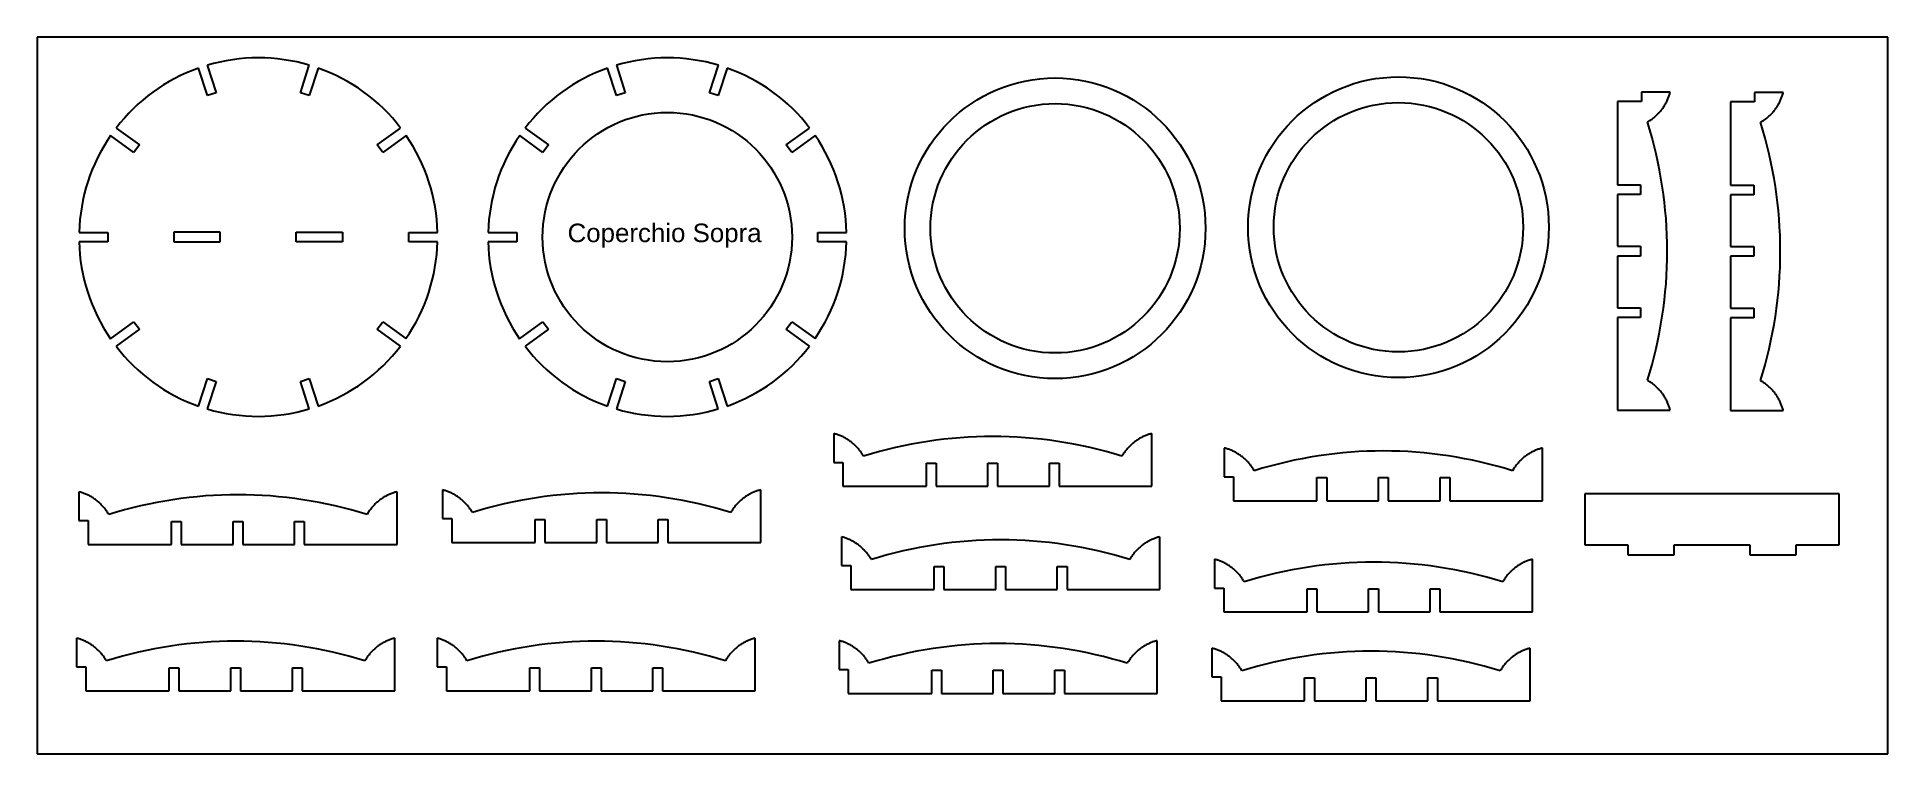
# Model space of a CAD drawing. Extents: x 114 to 914, y -287 to 23.
import ezdxf

# ---------------------------------------------------------------- set-up
doc = ezdxf.new("R2010")
doc.units = 0
doc.layers.add('DEFAULT', color=7, linetype='CONTINUOUS')
doc.layers.add('PREDEFINITO', color=7, linetype='CONTINUOUS')
doc.styles.add('EXPLODED0', font='Arial', dxfattribs={"height": 0.2})

msp = doc.modelspace()

# ---------------------------------------------------------------- texts
at = {"layer": 'DEFAULT', "style": 'EXPLODED0'}
msp.add_text('Coperchio Sopra', height=8, dxfattribs=at).set_placement((342.93, -65.42))

# ---------------------------------------------------------------- linework, layer by layer
at = {"layer": 'DEFAULT'}
for p, q in [((187.28, -2.04), (183.43, 9.82)), ((187.23, 11.04), (191.08, -0.8)), ((227.45, -0.8), (231.31, 11.07)), ((235.11, 9.83), (231.25, -2.04)), ((364.06, -2.04), (360.21, 9.82)), ((364.02, 11.04), (367.87, -0.8)), ((404.23, -0.8), (408.09, 11.07)), ((411.9, 9.83), (408.04, -2.04)), ((191.08, -0.8), (187.28, -2.04)), ((231.25, -2.04), (227.45, -0.8)), ((367.87, -0.8), (364.06, -2.04)), ((408.04, -2.04), (404.23, -0.8)), ((155.5, -26.65), (145.44, -19.34)), ((147.8, -16.1), (157.86, -23.41)), ((157.86, -23.41), (155.5, -26.65)), ((260.68, -23.41), (270.78, -16.08)), ((263.03, -26.65), (260.68, -23.41)), ((273.13, -19.31), (263.03, -26.65)), ((332.29, -26.65), (322.23, -19.34)), ((324.58, -16.1), (334.64, -23.41)), ((334.64, -23.41), (332.29, -26.65)), ((437.46, -23.41), (447.56, -16.08)), ((439.81, -26.65), (437.46, -23.41)), ((449.91, -19.31), (439.81, -26.65)), ((131.81, -61.24), (144.27, -61.24)), ((144.27, -61.24), (144.27, -65.24)), ((274.27, -61.24), (286.72, -61.24)), ((274.27, -65.24), (274.27, -61.24)), ((308.6, -61.24), (321.05, -61.24)), ((321.05, -61.24), (321.05, -65.24)), ((451.05, -65.24), (451.05, -61.24)), ((451.05, -61.24), (463.51, -61.24)), ((144.27, -65.24), (131.81, -65.24)), ((286.72, -65.24), (274.27, -65.24)), ((321.05, -65.24), (308.59, -65.24)), ((463.5, -65.24), (451.05, -65.24)), ((145.41, -107.16), (155.5, -99.82)), ((157.86, -103.06), (147.76, -110.4)), ((155.5, -99.82), (157.86, -103.06)), ((260.68, -103.06), (263.03, -99.82)), ((270.74, -110.37), (260.68, -103.06)), ((263.03, -99.82), (273.09, -107.13)), ((322.19, -107.16), (332.29, -99.82)), ((334.64, -103.06), (324.54, -110.4)), ((332.29, -99.82), (334.64, -103.06)), ((437.46, -103.06), (439.81, -99.82)), ((447.52, -110.37), (437.46, -103.06)), ((439.81, -99.82), (449.87, -107.13)), ((183.42, -136.31), (187.28, -124.44)), ((191.08, -125.67), (187.23, -137.54)), ((187.28, -124.44), (191.08, -125.67)), ((227.45, -125.67), (231.25, -124.44)), ((231.3, -137.52), (227.45, -125.67)), ((231.25, -124.44), (235.1, -136.28)), ((360.2, -136.31), (364.06, -124.44)), ((367.87, -125.67), (364.01, -137.54)), ((364.06, -124.44), (367.87, -125.67)), ((404.23, -125.67), (408.04, -124.44)), ((408.08, -137.52), (404.23, -125.67)), ((408.04, -124.44), (411.89, -136.28))]:
    msp.add_line(p, q, dxfattribs=at)
for centre, radius in [((553.65, -59.45), 65), ((702.03, -58.98), 65), ((553.65, -59.45), 53.9), ((702.03, -58.98), 53.9)]:
    msp.add_circle(centre, radius, dxfattribs=at)
at = {"layer": 'DEFAULT', "color": 19}
msp.add_circle((386.05, -63.24), 53.9, dxfattribs=at)
at = {"layer": 'DEFAULT'}
for centre, radius, start, end in [((209.41, -63.34), 77.64, 109.55273, 142.52308), ((209.31, -62.8), 77.07, 73.41992, 106.64733), ((209.73, -62.61), 76.76, 37.31471, 70.68889), ((386.19, -63.34), 77.64, 109.55273, 142.52308), ((386.1, -62.8), 77.07, 73.41992, 106.64733), ((386.51, -62.61), 76.76, 37.31471, 70.68889), ((209.3, -63.28), 77.51, 145.46719, 178.48909), ((209.71, -63.04), 77.03, 1.34404, 34.59093), ((386.08, -63.28), 77.51, 145.46719, 178.48909), ((386.5, -63.04), 77.03, 1.34404, 34.59093), ((208.82, -63.43), 77.03, 181.34404, 214.59093), ((209.23, -63.19), 77.51, 325.46719, 358.48909), ((385.6, -63.43), 77.03, 181.34404, 214.59093), ((386.02, -63.19), 77.51, 325.46719, 358.48909), ((208.81, -63.87), 76.76, 217.31471, 250.68889), ((209.2, -63.19), 77.54, 289.51401, 322.5239), ((385.59, -63.87), 76.76, 217.31471, 250.68889), ((385.98, -63.19), 77.54, 289.51401, 322.5239), ((209.22, -63.67), 77.07, 253.41992, 286.64733), ((386, -63.67), 77.07, 253.41992, 286.64733)]:
    msp.add_arc(centre, radius, start, end, dxfattribs=at)
at = {"layer": 'PREDEFINITO'}
for p, q in [((913.62, 23.27), (113.62, 23.27)), ((113.62, 23.27), (113.62, -286.73)), ((913.62, -286.73), (913.62, 23.27)), ((807.05, -4.56), (796.7, -4.56)), ((796.7, -4.56), (796.7, -16.37)), ((819.48, -0.56), (807.05, -0.56)), ((807.05, -0.56), (807.05, -4.56)), ((815.86, -8.1), (816.11, -7.77)), ((816.11, -7.77), (816.35, -7.43)), ((816.35, -7.43), (816.58, -7.09)), ((816.58, -7.09), (816.81, -6.74)), ((816.81, -6.74), (817.03, -6.39)), ((817.03, -6.39), (817.24, -6.05)), ((817.24, -6.05), (817.44, -5.7)), ((817.44, -5.7), (817.64, -5.34)), ((817.64, -5.34), (817.83, -4.98)), ((817.83, -4.98), (818.01, -4.62)), ((818.01, -4.62), (818.18, -4.26)), ((818.18, -4.26), (818.35, -3.89)), ((818.35, -3.89), (818.51, -3.52)), ((818.51, -3.52), (818.65, -3.16)), ((818.65, -3.16), (818.79, -2.79)), ((818.79, -2.79), (818.92, -2.43)), ((818.92, -2.43), (819.05, -2.06)), ((819.05, -2.06), (819.17, -1.69)), ((819.17, -1.69), (819.28, -1.31)), ((819.28, -1.31), (819.38, -0.94)), ((819.38, -0.94), (819.48, -0.56)), ((855.92, -4.69), (845.57, -4.69)), ((845.57, -4.69), (845.57, -16.5)), ((868.35, -0.69), (855.92, -0.69)), ((855.92, -0.69), (855.92, -4.69)), ((864.73, -8.23), (864.98, -7.9)), ((864.98, -7.9), (865.22, -7.56)), ((865.22, -7.56), (865.46, -7.22)), ((865.46, -7.22), (865.68, -6.87)), ((865.68, -6.87), (865.91, -6.52)), ((865.91, -6.52), (866.11, -6.17)), ((866.11, -6.17), (866.32, -5.82)), ((866.32, -5.82), (866.51, -5.47)), ((866.51, -5.47), (866.7, -5.11)), ((866.7, -5.11), (866.88, -4.75)), ((866.88, -4.75), (867.05, -4.39)), ((867.05, -4.39), (867.22, -4.02)), ((867.22, -4.02), (867.38, -3.64)), ((867.38, -3.64), (867.52, -3.28)), ((867.52, -3.28), (867.66, -2.92)), ((867.66, -2.92), (867.8, -2.56)), ((867.8, -2.56), (867.92, -2.19)), ((867.92, -2.19), (868.04, -1.82)), ((868.04, -1.82), (868.15, -1.44)), ((868.15, -1.44), (868.26, -1.07)), ((868.26, -1.07), (868.35, -0.69)), ((809.68, -13.48), (810.29, -13.13)), ((810.71, -16.92), (809.68, -13.48)), ((810.29, -13.13), (810.64, -12.9)), ((810.64, -12.9), (810.99, -12.67)), ((810.99, -12.67), (811.34, -12.44)), ((811.34, -12.44), (811.68, -12.19)), ((811.68, -12.19), (812.02, -11.94)), ((812.02, -11.94), (812.35, -11.68)), ((812.35, -11.68), (812.67, -11.42)), ((812.67, -11.42), (812.99, -11.14)), ((812.99, -11.14), (813.31, -10.87)), ((813.31, -10.87), (813.62, -10.58)), ((813.62, -10.58), (813.92, -10.29)), ((813.92, -10.29), (814.22, -9.99)), ((814.22, -9.99), (814.51, -9.69)), ((814.51, -9.69), (814.79, -9.38)), ((814.79, -9.38), (815.07, -9.06)), ((815.07, -9.06), (815.34, -8.75)), ((815.34, -8.75), (815.6, -8.43)), ((815.6, -8.43), (815.86, -8.1)), ((858.56, -13.61), (859.16, -13.26)), ((859.58, -17.05), (858.56, -13.61)), ((859.16, -13.26), (859.51, -13.03)), ((859.51, -13.03), (859.86, -12.8)), ((859.86, -12.8), (860.21, -12.56)), ((860.21, -12.56), (860.55, -12.32)), ((860.55, -12.32), (860.89, -12.07)), ((860.89, -12.07), (861.22, -11.81)), ((861.22, -11.81), (861.55, -11.55)), ((861.55, -11.55), (861.87, -11.27)), ((861.87, -11.27), (862.18, -10.99)), ((862.18, -10.99), (862.49, -10.71)), ((862.49, -10.71), (862.79, -10.42)), ((862.79, -10.42), (863.09, -10.12)), ((863.09, -10.12), (863.38, -9.82)), ((863.38, -9.82), (863.67, -9.51)), ((863.67, -9.51), (863.94, -9.19)), ((863.94, -9.19), (864.21, -8.88)), ((864.21, -8.88), (864.48, -8.56)), ((864.48, -8.56), (864.73, -8.23)), ((796.7, -16.37), (796.7, -40.62)), ((811.67, -20.36), (810.71, -16.92)), ((812.57, -23.82), (811.67, -20.36)), ((813.4, -27.28), (812.57, -23.82)), ((845.57, -16.5), (845.57, -40.75)), ((860.54, -20.49), (859.58, -17.05)), ((861.44, -23.95), (860.54, -20.49)), ((862.27, -27.41), (861.44, -23.95)), ((814.17, -30.76), (813.4, -27.28)), ((814.87, -34.24), (814.17, -30.76)), ((863.04, -30.88), (862.27, -27.41)), ((863.74, -34.37), (863.04, -30.88)), ((815.5, -37.72), (814.87, -34.24)), ((816.07, -41.22), (815.5, -37.72)), ((864.37, -37.85), (863.74, -34.37)), ((864.94, -41.35), (864.37, -37.85)), ((796.7, -40.62), (806.7, -40.62)), ((806.7, -44.82), (796.7, -44.82)), ((796.7, -44.82), (796.7, -67.23)), ((806.7, -40.62), (806.7, -44.82)), ((816.57, -44.72), (816.07, -41.22)), ((817.01, -48.23), (816.57, -44.72)), ((845.57, -40.75), (855.57, -40.75)), ((855.57, -44.95), (845.57, -44.95)), ((845.57, -44.95), (845.57, -67.35)), ((855.57, -40.75), (855.57, -44.95)), ((865.45, -44.85), (864.94, -41.35)), ((865.88, -48.35), (865.45, -44.85)), ((817.38, -51.74), (817.01, -48.23)), ((817.68, -55.25), (817.38, -51.74)), ((817.92, -58.77), (817.68, -55.25)), ((866.25, -51.86), (865.88, -48.35)), ((866.55, -55.38), (866.25, -51.86)), ((866.79, -58.89), (866.55, -55.38)), ((192.8, -61.04), (172.8, -61.04)), ((172.8, -61.04), (172.8, -65.34)), ((192.8, -65.34), (192.8, -61.04)), ((225.6, -65.34), (225.6, -61.04)), ((225.6, -61.04), (245.6, -61.04)), ((245.6, -61.04), (245.6, -65.34)), ((818.09, -62.28), (817.92, -58.77)), ((818.19, -65.8), (818.09, -62.28)), ((866.96, -62.41), (866.79, -58.89)), ((867.06, -65.93), (866.96, -62.41)), ((172.8, -65.34), (192.8, -65.34)), ((245.6, -65.34), (225.6, -65.34)), ((796.7, -67.23), (806.7, -67.23)), ((806.7, -71.43), (796.7, -71.43)), ((796.7, -71.43), (796.7, -93.83)), ((806.7, -67.23), (806.7, -71.43)), ((818.22, -69.33), (818.19, -65.8)), ((818.19, -72.85), (818.22, -69.33)), ((845.57, -67.35), (855.57, -67.35)), ((855.57, -71.55), (845.57, -71.55)), ((845.57, -71.55), (845.57, -93.96)), ((855.57, -67.35), (855.57, -71.55)), ((867.09, -69.45), (867.06, -65.93)), ((867.06, -72.97), (867.09, -69.45)), ((817.68, -83.4), (817.92, -79.88)), ((817.92, -79.88), (818.09, -76.37)), ((818.09, -76.37), (818.19, -72.85)), ((866.79, -80.01), (866.96, -76.49)), ((866.96, -76.49), (867.06, -72.97)), ((817.01, -90.42), (817.38, -86.91)), ((817.38, -86.91), (817.68, -83.4)), ((865.88, -90.55), (866.25, -87.04)), ((866.25, -87.04), (866.55, -83.53)), ((866.55, -83.53), (866.79, -80.01)), ((796.7, -93.83), (806.7, -93.83)), ((806.7, -93.83), (806.7, -98.03)), ((816.07, -97.43), (816.57, -93.93)), ((816.57, -93.93), (817.01, -90.42)), ((845.57, -93.96), (855.57, -93.96)), ((855.57, -93.96), (855.57, -98.16)), ((864.94, -97.56), (865.45, -94.06)), ((865.45, -94.06), (865.88, -90.55)), ((806.7, -98.03), (796.7, -98.03)), ((796.7, -98.03), (796.7, -122.28)), ((814.87, -104.41), (815.5, -100.93)), ((815.5, -100.93), (816.07, -97.43)), ((855.57, -98.16), (845.57, -98.16)), ((845.57, -98.16), (845.57, -122.41)), ((863.74, -104.54), (864.37, -101.05)), ((864.37, -101.05), (864.94, -97.56)), ((812.57, -114.83), (813.4, -111.37)), ((813.4, -111.37), (814.17, -107.89)), ((814.17, -107.89), (814.87, -104.41)), ((861.44, -114.96), (862.27, -111.5)), ((862.27, -111.5), (863.04, -108.02)), ((863.04, -108.02), (863.74, -104.54)), ((810.71, -121.73), (811.67, -118.29)), ((811.67, -118.29), (812.57, -114.83)), ((859.58, -121.86), (860.54, -118.42)), ((860.54, -118.42), (861.44, -114.96)), ((796.7, -122.28), (796.7, -134.09)), ((809.68, -125.17), (810.71, -121.73)), ((810.29, -125.52), (809.68, -125.17)), ((810.64, -125.75), (810.29, -125.52)), ((810.99, -125.98), (810.64, -125.75)), ((811.34, -126.21), (810.99, -125.98)), ((811.68, -126.46), (811.34, -126.21)), ((812.02, -126.71), (811.68, -126.46)), ((812.35, -126.97), (812.02, -126.71)), ((812.67, -127.23), (812.35, -126.97)), ((812.99, -127.51), (812.67, -127.23)), ((813.31, -127.78), (812.99, -127.51)), ((813.62, -128.07), (813.31, -127.78)), ((845.57, -122.41), (845.57, -134.22)), ((858.56, -125.3), (859.58, -121.86)), ((859.16, -125.65), (858.56, -125.3)), ((859.51, -125.88), (859.16, -125.65)), ((859.86, -126.11), (859.51, -125.88)), ((860.21, -126.34), (859.86, -126.11)), ((860.55, -126.59), (860.21, -126.34)), ((860.89, -126.84), (860.55, -126.59)), ((861.22, -127.1), (860.89, -126.84)), ((861.55, -127.36), (861.22, -127.1)), ((861.87, -127.63), (861.55, -127.36)), ((862.18, -127.91), (861.87, -127.63)), ((862.49, -128.2), (862.18, -127.91)), ((796.7, -134.09), (796.7, -138.09)), ((813.92, -128.36), (813.62, -128.07)), ((814.22, -128.66), (813.92, -128.36)), ((814.51, -128.96), (814.22, -128.66)), ((814.79, -129.27), (814.51, -128.96)), ((815.07, -129.59), (814.79, -129.27)), ((815.34, -129.9), (815.07, -129.59)), ((815.6, -130.22), (815.34, -129.9)), ((815.86, -130.55), (815.6, -130.22)), ((816.11, -130.88), (815.86, -130.55)), ((816.35, -131.22), (816.11, -130.88)), ((816.58, -131.56), (816.35, -131.22)), ((816.81, -131.91), (816.58, -131.56)), ((817.03, -132.26), (816.81, -131.91)), ((817.24, -132.6), (817.03, -132.26)), ((817.44, -132.95), (817.24, -132.6)), ((817.64, -133.31), (817.44, -132.95)), ((817.83, -133.67), (817.64, -133.31)), ((818.01, -134.03), (817.83, -133.67)), ((818.18, -134.39), (818.01, -134.03)), ((818.35, -134.76), (818.18, -134.39)), ((818.51, -135.13), (818.35, -134.76)), ((818.65, -135.5), (818.51, -135.13)), ((818.79, -135.86), (818.65, -135.5)), ((818.92, -136.22), (818.79, -135.86)), ((845.57, -134.22), (845.57, -138.22)), ((862.79, -128.49), (862.49, -128.2)), ((863.09, -128.79), (862.79, -128.49)), ((863.38, -129.09), (863.09, -128.79)), ((863.67, -129.4), (863.38, -129.09)), ((863.94, -129.71), (863.67, -129.4)), ((864.21, -130.03), (863.94, -129.71)), ((864.48, -130.35), (864.21, -130.03)), ((864.73, -130.68), (864.48, -130.35)), ((864.98, -131.01), (864.73, -130.68)), ((865.22, -131.35), (864.98, -131.01)), ((865.46, -131.69), (865.22, -131.35)), ((865.68, -132.04), (865.46, -131.69)), ((865.91, -132.39), (865.68, -132.04)), ((866.11, -132.73), (865.91, -132.39)), ((866.32, -133.08), (866.11, -132.73)), ((866.51, -133.44), (866.32, -133.08)), ((866.7, -133.8), (866.51, -133.44)), ((866.88, -134.16), (866.7, -133.8)), ((867.05, -134.52), (866.88, -134.16)), ((867.22, -134.89), (867.05, -134.52)), ((867.38, -135.26), (867.22, -134.89)), ((867.52, -135.62), (867.38, -135.26)), ((867.66, -135.99), (867.52, -135.62)), ((867.8, -136.35), (867.66, -135.99)), ((796.7, -138.09), (807.05, -138.09)), ((807.05, -138.09), (819.48, -138.09)), ((819.05, -136.59), (818.92, -136.22)), ((819.17, -136.96), (819.05, -136.59)), ((819.28, -137.34), (819.17, -136.96)), ((819.38, -137.71), (819.28, -137.34)), ((819.48, -138.09), (819.38, -137.71)), ((845.57, -138.22), (855.92, -138.22)), ((855.92, -138.22), (868.35, -138.22)), ((867.92, -136.72), (867.8, -136.35)), ((868.04, -137.09), (867.92, -136.72)), ((868.15, -137.46), (868.04, -137.09)), ((868.26, -137.84), (868.15, -137.46)), ((868.35, -138.22), (868.26, -137.84)), ((458.31, -148.3), (457.94, -148.2)), ((457.94, -148.2), (457.94, -160.64)), ((458.69, -148.4), (458.31, -148.3)), ((459.06, -148.51), (458.69, -148.4)), ((459.43, -148.63), (459.06, -148.51)), ((459.8, -148.76), (459.43, -148.63)), ((460.17, -148.89), (459.8, -148.76)), ((460.53, -149.03), (460.17, -148.89)), ((460.89, -149.18), (460.53, -149.03)), ((461.26, -149.33), (460.89, -149.18)), ((461.63, -149.5), (461.26, -149.33)), ((462, -149.67), (461.63, -149.5)), ((462.36, -149.86), (462, -149.67)), ((462.72, -150.04), (462.36, -149.86)), ((463.07, -150.24), (462.72, -150.04)), ((463.42, -150.44), (463.07, -150.24)), ((463.77, -150.65), (463.42, -150.44)), ((464.12, -150.87), (463.77, -150.65)), ((464.46, -151.1), (464.12, -150.87)), ((464.81, -151.33), (464.46, -151.1)), ((465.14, -151.57), (464.81, -151.33)), ((465.47, -151.82), (465.14, -151.57)), ((465.8, -152.08), (465.47, -151.82)), ((498.59, -151.61), (495.1, -152.18)), ((502.09, -151.11), (498.59, -151.61)), ((505.6, -150.67), (502.09, -151.11)), ((509.11, -150.3), (505.6, -150.67)), ((512.62, -150), (509.11, -150.3)), ((516.14, -149.76), (512.62, -150)), ((519.66, -149.6), (516.14, -149.76)), ((523.18, -149.5), (519.66, -149.6)), ((526.7, -149.46), (523.18, -149.5)), ((530.22, -149.5), (526.7, -149.46)), ((533.74, -149.6), (530.22, -149.5)), ((537.26, -149.76), (533.74, -149.6)), ((540.78, -150), (537.26, -149.76)), ((544.29, -150.3), (540.78, -150)), ((547.8, -150.67), (544.29, -150.3)), ((551.3, -151.11), (547.8, -150.67)), ((554.81, -151.61), (551.3, -151.11)), ((558.3, -152.18), (554.81, -151.61)), ((587.92, -151.82), (587.6, -152.08)), ((588.26, -151.57), (587.92, -151.82)), ((588.59, -151.33), (588.26, -151.57)), ((588.94, -151.1), (588.59, -151.33)), ((589.28, -150.87), (588.94, -151.1)), ((589.63, -150.65), (589.28, -150.87)), ((589.98, -150.44), (589.63, -150.65)), ((590.33, -150.24), (589.98, -150.44)), ((590.68, -150.04), (590.33, -150.24)), ((591.04, -149.86), (590.68, -150.04)), ((591.4, -149.67), (591.04, -149.86)), ((591.77, -149.5), (591.4, -149.67)), ((592.14, -149.33), (591.77, -149.5)), ((592.51, -149.18), (592.14, -149.33)), ((592.87, -149.03), (592.51, -149.18)), ((593.23, -148.89), (592.87, -149.03)), ((593.6, -148.76), (593.23, -148.89)), ((593.97, -148.63), (593.6, -148.76)), ((594.34, -148.51), (593.97, -148.63)), ((594.71, -148.4), (594.34, -148.51)), ((595.09, -148.3), (594.71, -148.4)), ((595.46, -148.2), (595.09, -148.3)), ((595.46, -160.64), (595.46, -148.2)), ((466.12, -152.34), (465.8, -152.08)), ((466.44, -152.61), (466.12, -152.34)), ((466.75, -152.89), (466.44, -152.61)), ((467.06, -153.17), (466.75, -152.89)), ((467.37, -153.46), (467.06, -153.17)), ((467.66, -153.76), (467.37, -153.46)), ((467.96, -154.06), (467.66, -153.76)), ((468.24, -154.37), (467.96, -154.06)), ((468.52, -154.69), (468.24, -154.37)), ((468.79, -155.01), (468.52, -154.69)), ((469.06, -155.33), (468.79, -155.01)), ((469.31, -155.67), (469.06, -155.33)), ((469.57, -156), (469.31, -155.67)), ((469.81, -156.34), (469.57, -156)), ((470.05, -156.69), (469.81, -156.34)), ((470.28, -157.04), (470.05, -156.69)), ((470.5, -157.4), (470.28, -157.04)), ((470.86, -158), (470.5, -157.4)), ((474.29, -156.97), (470.86, -158)), ((477.74, -156.01), (474.29, -156.97)), ((481.19, -155.11), (477.74, -156.01)), ((484.66, -154.28), (481.19, -155.11)), ((488.13, -153.52), (484.66, -154.28)), ((491.61, -152.81), (488.13, -153.52)), ((495.1, -152.18), (491.61, -152.81)), ((561.79, -152.81), (558.3, -152.18)), ((565.27, -153.52), (561.79, -152.81)), ((568.74, -154.28), (565.27, -153.52)), ((572.21, -155.11), (568.74, -154.28)), ((575.66, -156.01), (572.21, -155.11)), ((579.11, -156.97), (575.66, -156.01)), ((582.54, -158), (579.11, -156.97)), ((582.9, -157.4), (582.54, -158)), ((583.12, -157.04), (582.9, -157.4)), ((583.35, -156.69), (583.12, -157.04)), ((583.59, -156.34), (583.35, -156.69)), ((583.83, -156), (583.59, -156.34)), ((584.08, -155.67), (583.83, -156)), ((584.34, -155.33), (584.08, -155.67)), ((584.61, -155.01), (584.34, -155.33)), ((584.88, -154.69), (584.61, -155.01)), ((585.16, -154.37), (584.88, -154.69)), ((585.44, -154.06), (585.16, -154.37)), ((585.74, -153.76), (585.44, -154.06)), ((586.03, -153.46), (585.74, -153.76)), ((586.34, -153.17), (586.03, -153.46)), ((586.64, -152.89), (586.34, -153.17)), ((586.96, -152.61), (586.64, -152.89)), ((587.28, -152.34), (586.96, -152.61)), ((587.6, -152.08), (587.28, -152.34)), ((627.15, -154.53), (626.77, -154.43)), ((626.77, -154.43), (626.77, -166.87)), ((627.52, -154.64), (627.15, -154.53)), ((627.9, -154.75), (627.52, -154.64)), ((628.27, -154.87), (627.9, -154.75)), ((628.64, -154.99), (628.27, -154.87)), ((629, -155.12), (628.64, -154.99)), ((629.37, -155.26), (629, -155.12)), ((629.73, -155.41), (629.37, -155.26)), ((630.1, -155.57), (629.73, -155.41)), ((630.47, -155.73), (630.1, -155.57)), ((630.83, -155.91), (630.47, -155.73)), ((631.19, -156.09), (630.83, -155.91)), ((631.55, -156.28), (631.19, -156.09)), ((631.91, -156.47), (631.55, -156.28)), ((632.26, -156.67), (631.91, -156.47)), ((632.6, -156.88), (632.26, -156.67)), ((632.95, -157.1), (632.6, -156.88)), ((633.3, -157.33), (632.95, -157.1)), ((633.64, -157.57), (633.3, -157.33)), ((633.98, -157.81), (633.64, -157.57)), ((634.31, -158.06), (633.98, -157.81)), ((634.64, -158.31), (634.31, -158.06)), ((634.96, -158.57), (634.64, -158.31)), ((635.27, -158.84), (634.96, -158.57)), ((635.59, -159.12), (635.27, -158.84)), ((635.9, -159.41), (635.59, -159.12)), ((636.2, -159.7), (635.9, -159.41)), ((636.5, -159.99), (636.2, -159.7)), ((636.79, -160.3), (636.5, -159.99)), ((656.97, -159.75), (653.49, -160.52)), ((660.45, -159.05), (656.97, -159.75)), ((663.94, -158.41), (660.45, -159.05)), ((667.43, -157.84), (663.94, -158.41)), ((670.93, -157.34), (667.43, -157.84)), ((674.44, -156.9), (670.93, -157.34)), ((677.95, -156.54), (674.44, -156.9)), ((681.46, -156.23), (677.95, -156.54)), ((684.98, -156), (681.46, -156.23)), ((688.49, -155.83), (684.98, -156)), ((692.01, -155.73), (688.49, -155.83)), ((695.54, -155.7), (692.01, -155.73)), ((699.06, -155.73), (695.54, -155.7)), ((702.58, -155.83), (699.06, -155.73)), ((706.09, -156), (702.58, -155.83)), ((709.61, -156.23), (706.09, -156)), ((713.12, -156.54), (709.61, -156.23)), ((716.63, -156.9), (713.12, -156.54)), ((720.14, -157.34), (716.63, -156.9)), ((723.64, -157.84), (720.14, -157.34)), ((727.14, -158.41), (723.64, -157.84)), ((730.62, -159.05), (727.14, -158.41)), ((734.1, -159.75), (730.62, -159.05)), ((737.58, -160.52), (734.1, -159.75)), ((754.57, -159.99), (754.28, -160.3)), ((754.87, -159.7), (754.57, -159.99)), ((755.17, -159.41), (754.87, -159.7)), ((755.48, -159.12), (755.17, -159.41)), ((755.8, -158.84), (755.48, -159.12)), ((756.11, -158.57), (755.8, -158.84)), ((756.43, -158.31), (756.11, -158.57)), ((756.76, -158.06), (756.43, -158.31)), ((757.09, -157.81), (756.76, -158.06)), ((757.43, -157.57), (757.09, -157.81)), ((757.77, -157.33), (757.43, -157.57)), ((758.12, -157.1), (757.77, -157.33)), ((758.47, -156.88), (758.12, -157.1)), ((758.82, -156.67), (758.47, -156.88)), ((759.16, -156.47), (758.82, -156.67)), ((759.52, -156.28), (759.16, -156.47)), ((759.88, -156.09), (759.52, -156.28)), ((760.24, -155.91), (759.88, -156.09)), ((760.6, -155.73), (760.24, -155.91)), ((760.97, -155.57), (760.6, -155.73)), ((761.34, -155.41), (760.97, -155.57)), ((761.71, -155.26), (761.34, -155.41)), ((762.07, -155.12), (761.71, -155.26)), ((762.43, -154.99), (762.07, -155.12)), ((762.8, -154.87), (762.43, -154.99)), ((763.17, -154.75), (762.8, -154.87)), ((763.55, -154.64), (763.17, -154.75)), ((763.92, -154.53), (763.55, -154.64)), ((764.3, -154.43), (763.92, -154.53)), ((764.3, -166.87), (764.3, -154.43)), ((457.94, -160.64), (461.94, -160.64)), ((461.94, -160.64), (461.94, -170.99)), ((498, -170.99), (498, -160.99)), ((498, -160.99), (502.2, -160.99)), ((502.2, -160.99), (502.2, -170.99)), ((524.6, -170.99), (524.6, -160.99)), ((524.6, -160.99), (528.8, -160.99)), ((528.8, -160.99), (528.8, -170.99)), ((551.2, -170.99), (551.2, -160.99)), ((551.2, -160.99), (555.4, -160.99)), ((555.4, -160.99), (555.4, -170.99)), ((595.46, -170.99), (595.46, -160.64)), ((626.77, -166.87), (630.77, -166.87)), ((630.77, -166.87), (630.77, -177.22)), ((637.08, -160.61), (636.79, -160.3)), ((637.35, -160.92), (637.08, -160.61)), ((637.63, -161.24), (637.35, -160.92)), ((637.89, -161.57), (637.63, -161.24)), ((638.15, -161.9), (637.89, -161.57)), ((638.4, -162.23), (638.15, -161.9)), ((638.65, -162.58), (638.4, -162.23)), ((638.88, -162.92), (638.65, -162.58)), ((639.11, -163.27), (638.88, -162.92)), ((639.34, -163.63), (639.11, -163.27)), ((639.69, -164.23), (639.34, -163.63)), ((643.13, -163.21), (639.69, -164.23)), ((646.57, -162.24), (643.13, -163.21)), ((650.03, -161.35), (646.57, -162.24)), ((653.49, -160.52), (650.03, -161.35)), ((666.83, -177.22), (666.83, -167.22)), ((666.83, -167.22), (671.03, -167.22)), ((671.03, -167.22), (671.03, -177.22)), ((693.44, -177.22), (693.44, -167.22)), ((693.44, -167.22), (697.64, -167.22)), ((697.64, -167.22), (697.64, -177.22)), ((720.04, -177.22), (720.04, -167.22)), ((720.04, -167.22), (724.24, -167.22)), ((724.24, -167.22), (724.24, -177.22)), ((741.04, -161.35), (737.58, -160.52)), ((744.5, -162.24), (741.04, -161.35)), ((747.94, -163.21), (744.5, -162.24)), ((751.38, -164.23), (747.94, -163.21)), ((751.73, -163.63), (751.38, -164.23)), ((751.96, -163.27), (751.73, -163.63)), ((752.19, -162.92), (751.96, -163.27)), ((752.42, -162.58), (752.19, -162.92)), ((752.67, -162.23), (752.42, -162.58)), ((752.92, -161.9), (752.67, -162.23)), ((753.18, -161.57), (752.92, -161.9)), ((753.44, -161.24), (753.18, -161.57)), ((753.72, -160.92), (753.44, -161.24)), ((753.99, -160.61), (753.72, -160.92)), ((754.28, -160.3), (753.99, -160.61)), ((764.3, -177.22), (764.3, -166.87)), ((132.06, -173.47), (131.68, -173.37)), ((131.68, -173.37), (131.68, -185.8)), ((132.43, -173.57), (132.06, -173.47)), ((132.81, -173.68), (132.43, -173.57)), ((133.18, -173.8), (132.81, -173.68)), ((133.55, -173.93), (133.18, -173.8)), ((133.91, -174.06), (133.55, -173.93)), ((134.27, -174.2), (133.91, -174.06)), ((134.64, -174.34), (134.27, -174.2)), ((135.01, -174.5), (134.64, -174.34)), ((135.38, -174.67), (135.01, -174.5)), ((135.74, -174.84), (135.38, -174.67)), ((136.1, -175.02), (135.74, -174.84)), ((136.46, -175.21), (136.1, -175.02)), ((136.82, -175.41), (136.46, -175.21)), ((137.16, -175.61), (136.82, -175.41)), ((137.51, -175.82), (137.16, -175.61)), ((137.86, -176.04), (137.51, -175.82)), ((179.35, -175.84), (175.84, -176.28)), ((182.86, -175.47), (179.35, -175.84)), ((186.37, -175.17), (182.86, -175.47)), ((189.89, -174.93), (186.37, -175.17)), ((193.4, -174.76), (189.89, -174.93)), ((196.92, -174.66), (193.4, -174.76)), ((200.44, -174.63), (196.92, -174.66)), ((203.97, -174.66), (200.44, -174.63)), ((207.49, -174.76), (203.97, -174.66)), ((211, -174.93), (207.49, -174.76)), ((214.52, -175.17), (211, -174.93)), ((218.03, -175.47), (214.52, -175.17)), ((221.54, -175.84), (218.03, -175.47)), ((225.05, -176.28), (221.54, -175.84)), ((263.38, -175.82), (263.03, -176.04)), ((263.72, -175.61), (263.38, -175.82)), ((264.07, -175.41), (263.72, -175.61)), ((264.43, -175.21), (264.07, -175.41)), ((264.79, -175.02), (264.43, -175.21)), ((265.15, -174.84), (264.79, -175.02)), ((265.51, -174.67), (265.15, -174.84)), ((265.88, -174.5), (265.51, -174.67)), ((266.25, -174.34), (265.88, -174.5)), ((266.61, -174.2), (266.25, -174.34)), ((266.98, -174.06), (266.61, -174.2)), ((267.34, -173.93), (266.98, -174.06)), ((267.71, -173.8), (267.34, -173.93)), ((268.08, -173.68), (267.71, -173.8)), ((268.46, -173.57), (268.08, -173.68)), ((268.83, -173.47), (268.46, -173.57)), ((269.21, -173.37), (268.83, -173.47)), ((269.21, -185.8), (269.21, -173.37)), ((289.24, -172.64), (288.86, -172.54)), ((288.86, -172.54), (288.86, -184.98)), ((289.61, -172.74), (289.24, -172.64)), ((289.98, -172.85), (289.61, -172.74)), ((290.36, -172.97), (289.98, -172.85)), ((290.72, -173.1), (290.36, -172.97)), ((291.09, -173.23), (290.72, -173.1)), ((291.45, -173.37), (291.09, -173.23)), ((291.81, -173.52), (291.45, -173.37)), ((292.19, -173.67), (291.81, -173.52)), ((292.55, -173.84), (292.19, -173.67)), ((292.92, -174.01), (292.55, -173.84)), ((293.28, -174.2), (292.92, -174.01)), ((293.64, -174.38), (293.28, -174.2)), ((293.99, -174.58), (293.64, -174.38)), ((294.34, -174.78), (293.99, -174.58)), ((294.69, -174.99), (294.34, -174.78)), ((295.04, -175.21), (294.69, -174.99)), ((295.39, -175.44), (295.04, -175.21)), ((295.73, -175.67), (295.39, -175.44)), ((296.07, -175.91), (295.73, -175.67)), ((296.4, -176.16), (296.07, -175.91)), ((329.52, -175.95), (326.02, -176.52)), ((333.02, -175.45), (329.52, -175.95)), ((336.52, -175.01), (333.02, -175.45)), ((340.03, -174.64), (336.52, -175.01)), ((343.55, -174.34), (340.03, -174.64)), ((347.06, -174.1), (343.55, -174.34)), ((350.58, -173.94), (347.06, -174.1)), ((354.1, -173.84), (350.58, -173.94)), ((357.62, -173.8), (354.1, -173.84)), ((361.14, -173.84), (357.62, -173.8)), ((364.66, -173.94), (361.14, -173.84)), ((368.18, -174.1), (364.66, -173.94)), ((371.7, -174.34), (368.18, -174.1)), ((375.21, -174.64), (371.7, -174.34)), ((378.72, -175.01), (375.21, -174.64)), ((382.23, -175.45), (378.72, -175.01)), ((385.73, -175.95), (382.23, -175.45)), ((389.22, -176.52), (385.73, -175.95)), ((419.18, -175.91), (418.85, -176.16)), ((419.52, -175.67), (419.18, -175.91)), ((419.86, -175.44), (419.52, -175.67)), ((420.2, -175.21), (419.86, -175.44)), ((420.56, -174.99), (420.2, -175.21)), ((420.9, -174.78), (420.56, -174.99)), ((421.25, -174.58), (420.9, -174.78)), ((421.61, -174.38), (421.25, -174.58)), ((421.96, -174.2), (421.61, -174.38)), ((422.33, -174.01), (421.96, -174.2)), ((422.69, -173.84), (422.33, -174.01)), ((423.06, -173.67), (422.69, -173.84)), ((423.43, -173.52), (423.06, -173.67)), ((423.79, -173.37), (423.43, -173.52)), ((424.16, -173.23), (423.79, -173.37)), ((424.52, -173.1), (424.16, -173.23)), ((424.89, -172.97), (424.52, -173.1)), ((425.26, -172.85), (424.89, -172.97)), ((425.63, -172.74), (425.26, -172.85)), ((426.01, -172.64), (425.63, -172.74)), ((426.39, -172.54), (426.01, -172.64)), ((426.39, -184.98), (426.39, -172.54)), ((461.94, -170.99), (473.74, -170.99)), ((473.74, -170.99), (498, -170.99)), ((502.2, -170.99), (524.6, -170.99)), ((528.8, -170.99), (551.2, -170.99)), ((555.4, -170.99), (579.66, -170.99)), ((579.66, -170.99), (591.46, -170.99)), ((591.46, -170.99), (595.46, -170.99)), ((782.59, -174.27), (782.59, -196.27)), ((787.59, -174.27), (782.59, -174.27)), ((887.59, -174.27), (787.59, -174.27)), ((892.59, -174.27), (887.59, -174.27)), ((892.59, -196.27), (892.59, -174.27)), ((138.21, -176.27), (137.86, -176.04)), ((138.55, -176.5), (138.21, -176.27)), ((138.89, -176.74), (138.55, -176.5)), ((139.22, -176.99), (138.89, -176.74)), ((139.55, -177.25), (139.22, -176.99)), ((139.87, -177.51), (139.55, -177.25)), ((140.18, -177.78), (139.87, -177.51)), ((140.5, -178.06), (140.18, -177.78)), ((140.81, -178.34), (140.5, -178.06)), ((141.11, -178.63), (140.81, -178.34)), ((141.41, -178.93), (141.11, -178.63)), ((141.7, -179.23), (141.41, -178.93)), ((141.99, -179.54), (141.7, -179.23)), ((142.26, -179.86), (141.99, -179.54)), ((142.54, -180.18), (142.26, -179.86)), ((142.8, -180.5), (142.54, -180.18)), ((143.06, -180.83), (142.8, -180.5)), ((143.31, -181.17), (143.06, -180.83)), ((143.56, -181.51), (143.31, -181.17)), ((143.79, -181.86), (143.56, -181.51)), ((144.02, -182.21), (143.79, -181.86)), ((144.25, -182.56), (144.02, -182.21)), ((144.6, -183.17), (144.25, -182.56)), ((148.04, -182.14), (144.6, -183.17)), ((151.48, -181.18), (148.04, -182.14)), ((154.94, -180.28), (151.48, -181.18)), ((158.4, -179.45), (154.94, -180.28)), ((161.88, -178.68), (158.4, -179.45)), ((165.36, -177.98), (161.88, -178.68)), ((168.84, -177.35), (165.36, -177.98)), ((172.34, -176.78), (168.84, -177.35)), ((175.84, -176.28), (172.34, -176.78)), ((228.55, -176.78), (225.05, -176.28)), ((232.04, -177.35), (228.55, -176.78)), ((235.53, -177.98), (232.04, -177.35)), ((239.01, -178.68), (235.53, -177.98)), ((242.49, -179.45), (239.01, -178.68)), ((245.95, -180.28), (242.49, -179.45)), ((249.41, -181.18), (245.95, -180.28)), ((252.85, -182.14), (249.41, -181.18)), ((256.29, -183.17), (252.85, -182.14)), ((256.64, -182.56), (256.29, -183.17)), ((256.87, -182.21), (256.64, -182.56)), ((257.1, -181.86), (256.87, -182.21)), ((257.33, -181.51), (257.1, -181.86)), ((257.58, -181.17), (257.33, -181.51)), ((257.83, -180.83), (257.58, -181.17)), ((258.09, -180.5), (257.83, -180.83)), ((258.35, -180.18), (258.09, -180.5)), ((258.63, -179.86), (258.35, -180.18)), ((258.9, -179.54), (258.63, -179.86)), ((259.19, -179.23), (258.9, -179.54)), ((259.48, -178.93), (259.19, -179.23)), ((259.78, -178.63), (259.48, -178.93)), ((260.08, -178.34), (259.78, -178.63)), ((260.39, -178.06), (260.08, -178.34)), ((260.71, -177.78), (260.39, -178.06)), ((261.02, -177.51), (260.71, -177.78)), ((261.34, -177.25), (261.02, -177.51)), ((261.67, -176.99), (261.34, -177.25)), ((262, -176.74), (261.67, -176.99)), ((262.34, -176.5), (262, -176.74)), ((262.68, -176.27), (262.34, -176.5)), ((263.03, -176.04), (262.68, -176.27)), ((296.72, -176.42), (296.4, -176.16)), ((297.05, -176.68), (296.72, -176.42)), ((297.36, -176.95), (297.05, -176.68)), ((297.68, -177.23), (297.36, -176.95)), ((297.99, -177.51), (297.68, -177.23)), ((298.29, -177.8), (297.99, -177.51)), ((298.59, -178.1), (298.29, -177.8)), ((298.88, -178.4), (298.59, -178.1)), ((299.16, -178.71), (298.88, -178.4)), ((299.44, -179.03), (299.16, -178.71)), ((299.71, -179.35), (299.44, -179.03)), ((299.98, -179.67), (299.71, -179.35)), ((300.24, -180.01), (299.98, -179.67)), ((300.49, -180.34), (300.24, -180.01)), ((300.73, -180.68), (300.49, -180.34)), ((300.97, -181.03), (300.73, -180.68)), ((301.2, -181.38), (300.97, -181.03)), ((301.42, -181.74), (301.2, -181.38)), ((301.78, -182.34), (301.42, -181.74)), ((305.21, -181.31), (301.78, -182.34)), ((308.66, -180.35), (305.21, -181.31)), ((312.12, -179.45), (308.66, -180.35)), ((315.58, -178.62), (312.12, -179.45)), ((319.05, -177.86), (315.58, -178.62)), ((322.53, -177.15), (319.05, -177.86)), ((326.02, -176.52), (322.53, -177.15)), ((392.71, -177.15), (389.22, -176.52)), ((396.19, -177.86), (392.71, -177.15)), ((399.67, -178.62), (396.19, -177.86)), ((403.13, -179.45), (399.67, -178.62)), ((406.58, -180.35), (403.13, -179.45)), ((410.03, -181.31), (406.58, -180.35)), ((413.46, -182.34), (410.03, -181.31)), ((413.82, -181.74), (413.46, -182.34)), ((414.04, -181.38), (413.82, -181.74)), ((414.27, -181.03), (414.04, -181.38)), ((414.51, -180.68), (414.27, -181.03)), ((414.76, -180.34), (414.51, -180.68)), ((415.01, -180.01), (414.76, -180.34)), ((415.27, -179.67), (415.01, -180.01)), ((415.53, -179.35), (415.27, -179.67)), ((415.8, -179.03), (415.53, -179.35)), ((416.08, -178.71), (415.8, -179.03)), ((416.37, -178.4), (416.08, -178.71)), ((416.66, -178.1), (416.37, -178.4)), ((416.96, -177.8), (416.66, -178.1)), ((417.26, -177.51), (416.96, -177.8)), ((417.57, -177.23), (417.26, -177.51)), ((417.88, -176.95), (417.57, -177.23)), ((418.2, -176.68), (417.88, -176.95)), ((418.52, -176.42), (418.2, -176.68)), ((418.85, -176.16), (418.52, -176.42)), ((630.77, -177.22), (642.58, -177.22)), ((642.58, -177.22), (666.83, -177.22)), ((671.03, -177.22), (693.44, -177.22)), ((697.64, -177.22), (720.04, -177.22)), ((724.24, -177.22), (748.49, -177.22)), ((748.49, -177.22), (760.3, -177.22)), ((760.3, -177.22), (764.3, -177.22)), ((131.68, -185.8), (135.68, -185.8)), ((135.68, -185.8), (135.68, -196.15)), ((171.74, -196.15), (171.74, -186.15)), ((171.74, -186.15), (175.94, -186.15)), ((175.94, -186.15), (175.94, -196.15)), ((198.34, -196.15), (198.34, -186.15)), ((198.34, -186.15), (202.54, -186.15)), ((202.54, -186.15), (202.54, -196.15)), ((224.95, -196.15), (224.95, -186.15)), ((224.95, -186.15), (229.15, -186.15)), ((229.15, -186.15), (229.15, -196.15)), ((269.21, -196.15), (269.21, -185.8)), ((288.86, -184.98), (292.86, -184.98)), ((292.86, -184.98), (292.86, -195.33)), ((328.92, -195.33), (328.92, -185.33)), ((328.92, -185.33), (333.12, -185.33)), ((333.12, -185.33), (333.12, -195.33)), ((355.52, -195.33), (355.52, -185.33)), ((355.52, -185.33), (359.72, -185.33)), ((359.72, -185.33), (359.72, -195.33)), ((382.12, -195.33), (382.12, -185.33)), ((382.12, -185.33), (386.32, -185.33)), ((386.32, -185.33), (386.32, -195.33)), ((426.39, -195.33), (426.39, -184.98)), ((135.68, -196.15), (147.49, -196.15)), ((147.49, -196.15), (171.74, -196.15)), ((175.94, -196.15), (198.34, -196.15)), ((202.54, -196.15), (224.95, -196.15)), ((229.15, -196.15), (253.4, -196.15)), ((253.4, -196.15), (265.21, -196.15)), ((265.21, -196.15), (269.21, -196.15)), ((292.86, -195.33), (304.67, -195.33)), ((304.67, -195.33), (328.92, -195.33)), ((333.12, -195.33), (355.52, -195.33)), ((359.72, -195.33), (382.12, -195.33)), ((386.32, -195.33), (410.58, -195.33)), ((410.58, -195.33), (422.39, -195.33)), ((422.39, -195.33), (426.39, -195.33)), ((461.7, -192.94), (461.32, -192.84)), ((461.32, -192.84), (461.32, -205.28)), ((462.07, -193.05), (461.7, -192.94)), ((462.45, -193.16), (462.07, -193.05)), ((462.82, -193.28), (462.45, -193.16)), ((463.19, -193.4), (462.82, -193.28)), ((463.55, -193.53), (463.19, -193.4)), ((463.91, -193.67), (463.55, -193.53)), ((464.27, -193.82), (463.91, -193.67)), ((464.65, -193.98), (464.27, -193.82)), ((465.02, -194.14), (464.65, -193.98)), ((465.38, -194.32), (465.02, -194.14)), ((465.74, -194.5), (465.38, -194.32)), ((466.1, -194.69), (465.74, -194.5)), ((466.45, -194.88), (466.1, -194.69)), ((466.8, -195.08), (466.45, -194.88)), ((467.15, -195.29), (466.8, -195.08)), ((467.5, -195.51), (467.15, -195.29)), ((467.85, -195.74), (467.5, -195.51)), ((468.19, -195.98), (467.85, -195.74)), ((468.53, -196.22), (468.19, -195.98)), ((468.86, -196.47), (468.53, -196.22)), ((469.19, -196.72), (468.86, -196.47)), ((469.51, -196.98), (469.19, -196.72)), ((469.82, -197.25), (469.51, -196.98)), ((470.14, -197.53), (469.82, -197.25)), ((470.45, -197.82), (470.14, -197.53)), ((470.75, -198.11), (470.45, -197.82)), ((471.05, -198.4), (470.75, -198.11)), ((471.34, -198.71), (471.05, -198.4)), ((471.62, -199.02), (471.34, -198.71)), ((471.9, -199.33), (471.62, -199.02)), ((472.18, -199.65), (471.9, -199.33)), ((472.44, -199.98), (472.18, -199.65)), ((472.7, -200.31), (472.44, -199.98)), ((484.58, -199.76), (481.12, -200.65)), ((488.04, -198.93), (484.58, -199.76)), ((491.51, -198.16), (488.04, -198.93)), ((495, -197.46), (491.51, -198.16)), ((498.48, -196.82), (495, -197.46)), ((501.98, -196.25), (498.48, -196.82)), ((505.48, -195.75), (501.98, -196.25)), ((508.98, -195.32), (505.48, -195.75)), ((512.49, -194.95), (508.98, -195.32)), ((516.01, -194.64), (512.49, -194.95)), ((519.52, -194.41), (516.01, -194.64)), ((523.04, -194.24), (519.52, -194.41)), ((526.56, -194.14), (523.04, -194.24)), ((530.08, -194.11), (526.56, -194.14)), ((533.6, -194.14), (530.08, -194.11)), ((537.12, -194.24), (533.6, -194.14)), ((540.64, -194.41), (537.12, -194.24)), ((544.16, -194.64), (540.64, -194.41)), ((547.67, -194.95), (544.16, -194.64)), ((551.18, -195.32), (547.67, -194.95)), ((554.69, -195.75), (551.18, -195.32)), ((558.19, -196.25), (554.69, -195.75)), ((561.68, -196.82), (558.19, -196.25)), ((565.17, -197.46), (561.68, -196.82)), ((568.65, -198.16), (565.17, -197.46)), ((572.13, -198.93), (568.65, -198.16)), ((575.59, -199.76), (572.13, -198.93)), ((579.05, -200.65), (575.59, -199.76)), ((587.73, -199.98), (587.47, -200.31)), ((587.99, -199.65), (587.73, -199.98)), ((588.26, -199.33), (587.99, -199.65)), ((588.54, -199.02), (588.26, -199.33)), ((588.83, -198.71), (588.54, -199.02)), ((589.12, -198.4), (588.83, -198.71)), ((589.42, -198.11), (589.12, -198.4)), ((589.72, -197.82), (589.42, -198.11)), ((590.03, -197.53), (589.72, -197.82)), ((590.34, -197.25), (590.03, -197.53)), ((590.66, -196.98), (590.34, -197.25)), ((590.98, -196.72), (590.66, -196.98)), ((591.31, -196.47), (590.98, -196.72)), ((591.64, -196.22), (591.31, -196.47)), ((591.98, -195.98), (591.64, -196.22)), ((592.32, -195.74), (591.98, -195.98)), ((592.67, -195.51), (592.32, -195.74)), ((593.02, -195.29), (592.67, -195.51)), ((593.36, -195.08), (593.02, -195.29)), ((593.71, -194.88), (593.36, -195.08)), ((594.07, -194.69), (593.71, -194.88)), ((594.43, -194.5), (594.07, -194.69)), ((594.79, -194.32), (594.43, -194.5)), ((595.15, -194.14), (594.79, -194.32)), ((595.52, -193.98), (595.15, -194.14)), ((595.89, -193.82), (595.52, -193.98)), ((596.25, -193.67), (595.89, -193.82)), ((596.62, -193.53), (596.25, -193.67)), ((596.98, -193.4), (596.62, -193.53)), ((597.35, -193.28), (596.98, -193.4)), ((597.72, -193.16), (597.35, -193.28)), ((598.09, -193.05), (597.72, -193.16)), ((598.47, -192.94), (598.09, -193.05)), ((598.85, -192.84), (598.47, -192.94)), ((598.85, -205.28), (598.85, -192.84)), ((782.59, -196.27), (787.59, -196.27)), ((787.59, -196.27), (801.19, -196.27)), ((801.19, -196.27), (801.19, -200.57)), ((821.19, -200.57), (821.19, -196.27)), ((821.19, -196.27), (853.98, -196.27)), ((853.98, -196.27), (853.98, -200.57)), ((873.98, -200.57), (873.98, -196.27)), ((873.98, -196.27), (887.59, -196.27)), ((887.59, -196.27), (892.59, -196.27)), ((461.32, -205.28), (465.32, -205.28)), ((465.32, -205.28), (465.32, -215.63)), ((472.95, -200.65), (472.7, -200.31)), ((473.19, -200.99), (472.95, -200.65)), ((473.43, -201.33), (473.19, -200.99)), ((473.66, -201.68), (473.43, -201.33)), ((473.89, -202.04), (473.66, -201.68)), ((474.24, -202.64), (473.89, -202.04)), ((477.68, -201.62), (474.24, -202.64)), ((481.12, -200.65), (477.68, -201.62)), ((501.38, -215.63), (501.38, -205.63)), ((501.38, -205.63), (505.58, -205.63)), ((505.58, -205.63), (505.58, -215.63)), ((527.98, -215.63), (527.98, -205.63)), ((527.98, -205.63), (532.18, -205.63)), ((532.18, -205.63), (532.18, -215.63)), ((554.59, -215.63), (554.59, -205.63)), ((554.59, -205.63), (558.79, -205.63)), ((558.79, -205.63), (558.79, -215.63)), ((582.49, -201.62), (579.05, -200.65)), ((585.93, -202.64), (582.49, -201.62)), ((586.28, -202.04), (585.93, -202.64)), ((586.51, -201.68), (586.28, -202.04)), ((586.74, -201.33), (586.51, -201.68)), ((586.97, -200.99), (586.74, -201.33)), ((587.22, -200.65), (586.97, -200.99)), ((587.47, -200.31), (587.22, -200.65)), ((598.85, -215.63), (598.85, -205.28)), ((622.88, -202.62), (622.5, -202.52)), ((622.5, -202.52), (622.5, -214.96)), ((623.25, -202.72), (622.88, -202.62)), ((623.62, -202.83), (623.25, -202.72)), ((623.99, -202.95), (623.62, -202.83)), ((624.36, -203.08), (623.99, -202.95)), ((624.73, -203.21), (624.36, -203.08)), ((625.09, -203.35), (624.73, -203.21)), ((625.45, -203.5), (625.09, -203.35)), ((625.82, -203.66), (625.45, -203.5)), ((626.19, -203.82), (625.82, -203.66)), ((626.56, -204), (626.19, -203.82)), ((626.92, -204.18), (626.56, -204)), ((627.28, -204.36), (626.92, -204.18)), ((627.63, -204.56), (627.28, -204.36)), ((627.98, -204.76), (627.63, -204.56)), ((628.33, -204.97), (627.98, -204.76)), ((628.68, -205.19), (628.33, -204.97)), ((629.03, -205.42), (628.68, -205.19)), ((629.37, -205.65), (629.03, -205.42)), ((629.7, -205.9), (629.37, -205.65)), ((630.04, -206.14), (629.7, -205.9)), ((630.36, -206.4), (630.04, -206.14)), ((630.68, -206.66), (630.36, -206.4)), ((631, -206.93), (630.68, -206.66)), ((631.32, -207.21), (631, -206.93)), ((631.62, -207.49), (631.32, -207.21)), ((631.93, -207.78), (631.62, -207.49)), ((632.23, -208.08), (631.93, -207.78)), ((652.69, -207.84), (649.22, -208.6)), ((656.17, -207.14), (652.69, -207.84)), ((659.66, -206.5), (656.17, -207.14)), ((663.16, -205.93), (659.66, -206.5)), ((666.66, -205.43), (663.16, -205.93)), ((670.16, -204.99), (666.66, -205.43)), ((673.67, -204.62), (670.16, -204.99)), ((677.18, -204.32), (673.67, -204.62)), ((680.7, -204.09), (677.18, -204.32)), ((684.22, -203.92), (680.7, -204.09)), ((687.74, -203.82), (684.22, -203.92)), ((691.26, -203.78), (687.74, -203.82)), ((694.78, -203.82), (691.26, -203.78)), ((698.3, -203.92), (694.78, -203.82)), ((701.82, -204.09), (698.3, -203.92)), ((705.34, -204.32), (701.82, -204.09)), ((708.85, -204.62), (705.34, -204.32)), ((712.36, -204.99), (708.85, -204.62)), ((715.87, -205.43), (712.36, -204.99)), ((719.37, -205.93), (715.87, -205.43)), ((722.86, -206.5), (719.37, -205.93)), ((726.35, -207.14), (722.86, -206.5)), ((729.83, -207.84), (726.35, -207.14)), ((733.3, -208.6), (729.83, -207.84)), ((750.59, -207.78), (750.3, -208.08)), ((750.9, -207.49), (750.59, -207.78)), ((751.21, -207.21), (750.9, -207.49)), ((751.52, -206.93), (751.21, -207.21)), ((751.84, -206.66), (751.52, -206.93)), ((752.16, -206.4), (751.84, -206.66)), ((752.49, -206.14), (752.16, -206.4)), ((752.82, -205.9), (752.49, -206.14)), ((753.16, -205.65), (752.82, -205.9)), ((753.5, -205.42), (753.16, -205.65)), ((753.84, -205.19), (753.5, -205.42)), ((754.19, -204.97), (753.84, -205.19)), ((754.54, -204.76), (754.19, -204.97)), ((754.89, -204.56), (754.54, -204.76)), ((755.24, -204.36), (754.89, -204.56)), ((755.6, -204.18), (755.24, -204.36)), ((755.96, -204), (755.6, -204.18)), ((756.33, -203.82), (755.96, -204)), ((756.7, -203.66), (756.33, -203.82)), ((757.07, -203.5), (756.7, -203.66)), ((757.43, -203.35), (757.07, -203.5)), ((757.79, -203.21), (757.43, -203.35)), ((758.16, -203.08), (757.79, -203.21)), ((758.53, -202.95), (758.16, -203.08)), ((758.9, -202.83), (758.53, -202.95)), ((759.27, -202.72), (758.9, -202.83)), ((759.65, -202.62), (759.27, -202.72)), ((760.02, -202.52), (759.65, -202.62)), ((760.02, -214.96), (760.02, -202.52)), ((801.19, -200.57), (821.19, -200.57)), ((853.98, -200.57), (873.98, -200.57)), ((465.32, -215.63), (477.13, -215.63)), ((477.13, -215.63), (501.38, -215.63)), ((505.58, -215.63), (527.98, -215.63)), ((532.18, -215.63), (554.59, -215.63)), ((558.79, -215.63), (583.04, -215.63)), ((583.04, -215.63), (594.85, -215.63)), ((594.85, -215.63), (598.85, -215.63)), ((622.5, -214.96), (626.5, -214.96)), ((626.5, -214.96), (626.5, -225.31)), ((632.52, -208.38), (632.23, -208.08)), ((632.8, -208.69), (632.52, -208.38)), ((633.08, -209.01), (632.8, -208.69)), ((633.35, -209.33), (633.08, -209.01)), ((633.62, -209.66), (633.35, -209.33)), ((633.88, -209.99), (633.62, -209.66)), ((634.13, -210.32), (633.88, -209.99)), ((634.37, -210.66), (634.13, -210.32)), ((634.61, -211.01), (634.37, -210.66)), ((634.84, -211.36), (634.61, -211.01)), ((635.06, -211.72), (634.84, -211.36)), ((635.42, -212.32), (635.06, -211.72)), ((638.85, -211.29), (635.42, -212.32)), ((642.3, -210.33), (638.85, -211.29)), ((645.75, -209.44), (642.3, -210.33)), ((649.22, -208.6), (645.75, -209.44)), ((662.56, -225.31), (662.56, -215.31)), ((662.56, -215.31), (666.76, -215.31)), ((666.76, -215.31), (666.76, -225.31)), ((689.16, -225.31), (689.16, -215.31)), ((689.16, -215.31), (693.36, -215.31)), ((693.36, -215.31), (693.36, -225.31)), ((715.76, -225.31), (715.76, -215.31)), ((715.76, -215.31), (719.96, -215.31)), ((719.96, -215.31), (719.96, -225.31)), ((736.77, -209.44), (733.3, -208.6)), ((740.22, -210.33), (736.77, -209.44)), ((743.67, -211.29), (740.22, -210.33)), ((747.1, -212.32), (743.67, -211.29)), ((747.46, -211.72), (747.1, -212.32)), ((747.68, -211.36), (747.46, -211.72)), ((747.91, -211.01), (747.68, -211.36)), ((748.15, -210.66), (747.91, -211.01)), ((748.39, -210.32), (748.15, -210.66)), ((748.65, -209.99), (748.39, -210.32)), ((748.9, -209.66), (748.65, -209.99)), ((749.17, -209.33), (748.9, -209.66)), ((749.44, -209.01), (749.17, -209.33)), ((749.72, -208.69), (749.44, -209.01)), ((750.01, -208.38), (749.72, -208.69)), ((750.3, -208.08), (750.01, -208.38)), ((760.03, -225.31), (760.02, -214.96)), ((626.5, -225.31), (638.3, -225.31)), ((638.3, -225.31), (662.56, -225.31)), ((666.76, -225.31), (689.16, -225.31)), ((693.36, -225.31), (715.76, -225.31)), ((719.96, -225.31), (744.22, -225.31)), ((744.22, -225.31), (756.02, -225.31)), ((756.02, -225.31), (760.03, -225.31)), ((131.08, -236.75), (130.71, -236.66)), ((130.71, -236.66), (130.71, -249.09)), ((131.46, -236.86), (131.08, -236.75)), ((131.83, -236.97), (131.46, -236.86)), ((132.2, -237.09), (131.83, -236.97)), ((132.57, -237.21), (132.2, -237.09)), ((132.94, -237.35), (132.57, -237.21)), ((133.3, -237.49), (132.94, -237.35)), ((133.66, -237.63), (133.3, -237.49)), ((134.03, -237.79), (133.66, -237.63)), ((134.4, -237.96), (134.03, -237.79)), ((134.77, -238.13), (134.4, -237.96)), ((135.13, -238.31), (134.77, -238.13)), ((135.49, -238.5), (135.13, -238.31)), ((135.84, -238.7), (135.49, -238.5)), ((136.19, -238.9), (135.84, -238.7)), ((136.54, -239.11), (136.19, -238.9)), ((136.89, -239.33), (136.54, -239.11)), ((137.23, -239.55), (136.89, -239.33)), ((137.58, -239.79), (137.23, -239.55)), ((137.91, -240.03), (137.58, -239.79)), ((174.86, -239.56), (171.36, -240.07)), ((178.37, -239.13), (174.86, -239.56)), ((181.88, -238.76), (178.37, -239.13)), ((185.39, -238.46), (181.88, -238.76)), ((188.91, -238.22), (185.39, -238.46)), ((192.43, -238.05), (188.91, -238.22)), ((195.95, -237.95), (192.43, -238.05)), ((199.47, -237.92), (195.95, -237.95)), ((202.99, -237.95), (199.47, -237.92)), ((206.51, -238.05), (202.99, -237.95)), ((210.03, -238.22), (206.51, -238.05)), ((213.55, -238.46), (210.03, -238.22)), ((217.06, -238.76), (213.55, -238.46)), ((220.57, -239.13), (217.06, -238.76)), ((224.07, -239.56), (220.57, -239.13)), ((227.58, -240.07), (224.07, -239.56)), ((261.36, -239.79), (261.03, -240.03)), ((261.71, -239.55), (261.36, -239.79)), ((262.05, -239.33), (261.71, -239.55)), ((262.4, -239.11), (262.05, -239.33)), ((262.75, -238.9), (262.4, -239.11)), ((263.1, -238.7), (262.75, -238.9)), ((263.45, -238.5), (263.1, -238.7)), ((263.81, -238.31), (263.45, -238.5)), ((264.17, -238.13), (263.81, -238.31)), ((264.54, -237.96), (264.17, -238.13)), ((264.91, -237.79), (264.54, -237.96)), ((265.28, -237.63), (264.91, -237.79)), ((265.64, -237.49), (265.28, -237.63)), ((266, -237.35), (265.64, -237.49)), ((266.37, -237.21), (266, -237.35)), ((266.74, -237.09), (266.37, -237.21)), ((267.11, -236.97), (266.74, -237.09)), ((267.48, -236.86), (267.11, -236.97)), ((267.86, -236.75), (267.48, -236.86)), ((268.23, -236.66), (267.86, -236.75)), ((268.23, -249.09), (268.23, -236.66)), ((286.92, -236.75), (286.54, -236.66)), ((286.54, -236.66), (286.54, -249.09)), ((287.3, -236.86), (286.92, -236.75)), ((287.67, -236.97), (287.3, -236.86)), ((288.04, -237.09), (287.67, -236.97)), ((288.41, -237.21), (288.04, -237.09)), ((288.77, -237.35), (288.41, -237.21)), ((289.14, -237.49), (288.77, -237.35)), ((289.5, -237.63), (289.14, -237.49)), ((289.87, -237.79), (289.5, -237.63)), ((290.24, -237.96), (289.87, -237.79)), ((290.6, -238.13), (290.24, -237.96)), ((290.97, -238.31), (290.6, -238.13)), ((291.32, -238.5), (290.97, -238.31)), ((291.68, -238.7), (291.32, -238.5)), ((292.03, -238.9), (291.68, -238.7)), ((292.37, -239.11), (292.03, -238.9)), ((292.72, -239.33), (292.37, -239.11)), ((293.07, -239.55), (292.72, -239.33)), ((293.41, -239.79), (293.07, -239.55)), ((293.75, -240.03), (293.41, -239.79)), ((330.7, -239.56), (327.2, -240.07)), ((334.21, -239.13), (330.7, -239.56)), ((337.72, -238.76), (334.21, -239.13)), ((341.23, -238.46), (337.72, -238.76)), ((344.75, -238.22), (341.23, -238.46)), ((348.27, -238.05), (344.75, -238.22)), ((351.79, -237.95), (348.27, -238.05)), ((355.31, -237.92), (351.79, -237.95)), ((358.83, -237.95), (355.31, -237.92)), ((362.35, -238.05), (358.83, -237.95)), ((365.87, -238.22), (362.35, -238.05)), ((369.38, -238.46), (365.87, -238.22)), ((372.9, -238.76), (369.38, -238.46)), ((376.41, -239.13), (372.9, -238.76)), ((379.91, -239.56), (376.41, -239.13)), ((383.41, -240.07), (379.91, -239.56)), ((417.2, -239.79), (416.86, -240.03)), ((417.54, -239.55), (417.2, -239.79)), ((417.89, -239.33), (417.54, -239.55)), ((418.24, -239.11), (417.89, -239.33)), ((418.59, -238.9), (418.24, -239.11)), ((418.94, -238.7), (418.59, -238.9)), ((419.29, -238.5), (418.94, -238.7)), ((419.65, -238.31), (419.29, -238.5)), ((420.01, -238.13), (419.65, -238.31)), ((420.38, -237.96), (420.01, -238.13)), ((420.74, -237.79), (420.38, -237.96)), ((421.12, -237.63), (420.74, -237.79)), ((421.48, -237.49), (421.12, -237.63)), ((421.84, -237.35), (421.48, -237.49)), ((422.2, -237.21), (421.84, -237.35)), ((422.57, -237.09), (422.2, -237.21)), ((422.94, -236.97), (422.57, -237.09)), ((423.32, -236.86), (422.94, -236.97)), ((423.69, -236.75), (423.32, -236.86)), ((424.07, -236.66), (423.69, -236.75)), ((424.07, -249.09), (424.07, -236.66)), ((460.63, -237.82), (460.25, -237.73)), ((460.25, -237.73), (460.25, -250.16)), ((461, -237.93), (460.63, -237.82)), ((461.38, -238.04), (461, -237.93)), ((461.75, -238.16), (461.38, -238.04)), ((462.12, -238.28), (461.75, -238.16)), ((462.48, -238.42), (462.12, -238.28)), ((462.85, -238.55), (462.48, -238.42)), ((463.21, -238.7), (462.85, -238.55)), ((463.58, -238.86), (463.21, -238.7)), ((463.95, -239.03), (463.58, -238.86)), ((464.31, -239.2), (463.95, -239.03)), ((464.67, -239.38), (464.31, -239.2)), ((465.03, -239.57), (464.67, -239.38)), ((465.39, -239.76), (465.03, -239.57)), ((465.74, -239.97), (465.39, -239.76)), ((466.08, -240.17), (465.74, -239.97)), ((511.43, -239.83), (507.92, -240.2)), ((514.94, -239.53), (511.43, -239.83)), ((518.46, -239.29), (514.94, -239.53)), ((521.97, -239.12), (518.46, -239.29)), ((525.49, -239.02), (521.97, -239.12)), ((529.02, -238.99), (525.49, -239.02)), ((532.54, -239.02), (529.02, -238.99)), ((536.06, -239.12), (532.54, -239.02)), ((539.57, -239.29), (536.06, -239.12)), ((543.09, -239.53), (539.57, -239.29)), ((546.6, -239.83), (543.09, -239.53)), ((550.11, -240.2), (546.6, -239.83)), ((592.3, -239.97), (591.95, -240.17)), ((592.64, -239.76), (592.3, -239.97)), ((593, -239.57), (592.64, -239.76)), ((593.36, -239.38), (593, -239.57)), ((593.72, -239.2), (593.36, -239.38)), ((594.08, -239.03), (593.72, -239.2)), ((594.45, -238.86), (594.08, -239.03)), ((594.82, -238.7), (594.45, -238.86)), ((595.19, -238.55), (594.82, -238.7)), ((595.55, -238.42), (595.19, -238.55)), ((595.91, -238.28), (595.55, -238.42)), ((596.28, -238.16), (595.91, -238.28)), ((596.65, -238.04), (596.28, -238.16)), ((597.03, -237.93), (596.65, -238.04)), ((597.4, -237.82), (597.03, -237.93)), ((597.78, -237.73), (597.4, -237.82)), ((597.78, -250.16), (597.78, -237.73)), ((138.24, -240.28), (137.91, -240.03)), ((138.57, -240.54), (138.24, -240.28)), ((138.89, -240.8), (138.57, -240.54)), ((139.21, -241.07), (138.89, -240.8)), ((139.52, -241.34), (139.21, -241.07)), ((139.83, -241.63), (139.52, -241.34)), ((140.14, -241.92), (139.83, -241.63)), ((140.43, -242.22), (140.14, -241.92)), ((140.73, -242.52), (140.43, -242.22)), ((141.01, -242.83), (140.73, -242.52)), ((141.29, -243.15), (141.01, -242.83)), ((141.56, -243.47), (141.29, -243.15)), ((141.83, -243.79), (141.56, -243.47)), ((142.08, -244.12), (141.83, -243.79)), ((142.34, -244.46), (142.08, -244.12)), ((142.58, -244.8), (142.34, -244.46)), ((142.82, -245.15), (142.58, -244.8)), ((143.05, -245.5), (142.82, -245.15)), ((143.27, -245.85), (143.05, -245.5)), ((143.63, -246.46), (143.27, -245.85)), ((147.06, -245.43), (143.63, -246.46)), ((150.51, -244.47), (147.06, -245.43)), ((153.96, -243.57), (150.51, -244.47)), ((157.43, -242.74), (153.96, -243.57)), ((160.9, -241.97), (157.43, -242.74)), ((164.38, -241.27), (160.9, -241.97)), ((167.87, -240.64), (164.38, -241.27)), ((171.36, -240.07), (167.87, -240.64)), ((231.07, -240.64), (227.58, -240.07)), ((234.56, -241.27), (231.07, -240.64)), ((238.04, -241.97), (234.56, -241.27)), ((241.51, -242.74), (238.04, -241.97)), ((244.98, -243.57), (241.51, -242.74)), ((248.43, -244.47), (244.98, -243.57)), ((251.88, -245.43), (248.43, -244.47)), ((255.31, -246.46), (251.88, -245.43)), ((255.67, -245.85), (255.31, -246.46)), ((255.89, -245.5), (255.67, -245.85)), ((256.12, -245.15), (255.89, -245.5)), ((256.36, -244.8), (256.12, -245.15)), ((256.6, -244.46), (256.36, -244.8)), ((256.85, -244.12), (256.6, -244.46)), ((257.11, -243.79), (256.85, -244.12)), ((257.38, -243.47), (257.11, -243.79)), ((257.65, -243.15), (257.38, -243.47)), ((257.93, -242.83), (257.65, -243.15)), ((258.21, -242.52), (257.93, -242.83)), ((258.51, -242.22), (258.21, -242.52)), ((258.8, -241.92), (258.51, -242.22)), ((259.11, -241.63), (258.8, -241.92)), ((259.41, -241.34), (259.11, -241.63)), ((259.73, -241.07), (259.41, -241.34)), ((260.05, -240.8), (259.73, -241.07)), ((260.37, -240.54), (260.05, -240.8)), ((260.69, -240.28), (260.37, -240.54)), ((261.03, -240.03), (260.69, -240.28)), ((294.08, -240.28), (293.75, -240.03)), ((294.41, -240.54), (294.08, -240.28)), ((294.73, -240.8), (294.41, -240.54)), ((295.05, -241.07), (294.73, -240.8)), ((295.36, -241.34), (295.05, -241.07)), ((295.67, -241.63), (295.36, -241.34)), ((295.97, -241.92), (295.67, -241.63)), ((296.27, -242.22), (295.97, -241.92)), ((296.56, -242.52), (296.27, -242.22)), ((296.85, -242.83), (296.56, -242.52)), ((297.13, -243.15), (296.85, -242.83)), ((297.4, -243.47), (297.13, -243.15)), ((297.66, -243.79), (297.4, -243.47)), ((297.92, -244.12), (297.66, -243.79)), ((298.17, -244.46), (297.92, -244.12)), ((298.42, -244.8), (298.17, -244.46)), ((298.65, -245.15), (298.42, -244.8)), ((298.89, -245.5), (298.65, -245.15)), ((299.11, -245.85), (298.89, -245.5)), ((299.46, -246.46), (299.11, -245.85)), ((302.9, -245.43), (299.46, -246.46)), ((306.34, -244.47), (302.9, -245.43)), ((309.8, -243.57), (306.34, -244.47)), ((313.26, -242.74), (309.8, -243.57)), ((316.74, -241.97), (313.26, -242.74)), ((320.22, -241.27), (316.74, -241.97)), ((323.71, -240.64), (320.22, -241.27)), ((327.2, -240.07), (323.71, -240.64)), ((386.91, -240.64), (383.41, -240.07)), ((390.39, -241.27), (386.91, -240.64)), ((393.88, -241.97), (390.39, -241.27)), ((397.35, -242.74), (393.88, -241.97)), ((400.81, -243.57), (397.35, -242.74)), ((404.27, -244.47), (400.81, -243.57)), ((407.71, -245.43), (404.27, -244.47)), ((411.15, -246.46), (407.71, -245.43)), ((411.5, -245.85), (411.15, -246.46)), ((411.73, -245.5), (411.5, -245.85)), ((411.96, -245.15), (411.73, -245.5)), ((412.2, -244.8), (411.96, -245.15)), ((412.44, -244.46), (412.2, -244.8)), ((412.69, -244.12), (412.44, -244.46)), ((412.95, -243.79), (412.69, -244.12)), ((413.22, -243.47), (412.95, -243.79)), ((413.49, -243.15), (413.22, -243.47)), ((413.77, -242.83), (413.49, -243.15)), ((414.05, -242.52), (413.77, -242.83)), ((414.34, -242.22), (414.05, -242.52)), ((414.64, -241.92), (414.34, -242.22)), ((414.94, -241.63), (414.64, -241.92)), ((415.25, -241.34), (414.94, -241.63)), ((415.57, -241.07), (415.25, -241.34)), ((415.88, -240.8), (415.57, -241.07)), ((416.2, -240.54), (415.88, -240.8)), ((416.53, -240.28), (416.2, -240.54)), ((416.86, -240.03), (416.53, -240.28)), ((466.43, -240.4), (466.08, -240.17)), ((466.78, -240.62), (466.43, -240.4)), ((467.12, -240.86), (466.78, -240.62)), ((467.46, -241.1), (467.12, -240.86)), ((467.79, -241.35), (467.46, -241.1)), ((468.12, -241.6), (467.79, -241.35)), ((468.44, -241.87), (468.12, -241.6)), ((468.75, -242.13), (468.44, -241.87)), ((469.07, -242.41), (468.75, -242.13)), ((469.38, -242.7), (469.07, -242.41)), ((469.68, -242.99), (469.38, -242.7)), ((469.98, -243.29), (469.68, -242.99)), ((470.27, -243.59), (469.98, -243.29)), ((470.56, -243.9), (470.27, -243.59)), ((470.83, -244.21), (470.56, -243.9)), ((471.11, -244.53), (470.83, -244.21)), ((471.37, -244.86), (471.11, -244.53)), ((471.63, -245.19), (471.37, -244.86)), ((471.88, -245.53), (471.63, -245.19)), ((472.13, -245.87), (471.88, -245.53)), ((472.36, -246.22), (472.13, -245.87)), ((472.59, -246.57), (472.36, -246.22)), ((472.82, -246.92), (472.59, -246.57)), ((473.17, -247.52), (472.82, -246.92)), ((476.61, -246.5), (473.17, -247.52)), ((480.05, -245.54), (476.61, -246.5)), ((483.51, -244.64), (480.05, -245.54)), ((486.97, -243.81), (483.51, -244.64)), ((490.45, -243.04), (486.97, -243.81)), ((493.93, -242.34), (490.45, -243.04)), ((497.42, -241.71), (493.93, -242.34)), ((500.91, -241.14), (497.42, -241.71)), ((504.41, -240.63), (500.91, -241.14)), ((507.92, -240.2), (504.41, -240.63)), ((553.62, -240.63), (550.11, -240.2)), ((557.12, -241.14), (553.62, -240.63)), ((560.62, -241.71), (557.12, -241.14)), ((564.1, -242.34), (560.62, -241.71)), ((567.58, -243.04), (564.1, -242.34)), ((571.06, -243.81), (567.58, -243.04)), ((574.52, -244.64), (571.06, -243.81)), ((577.98, -245.54), (574.52, -244.64)), ((581.42, -246.5), (577.98, -245.54)), ((584.86, -247.52), (581.42, -246.5)), ((585.21, -246.92), (584.86, -247.52)), ((585.44, -246.57), (585.21, -246.92)), ((585.67, -246.22), (585.44, -246.57)), ((585.9, -245.87), (585.67, -246.22)), ((586.15, -245.53), (585.9, -245.87)), ((586.4, -245.19), (586.15, -245.53)), ((586.66, -244.86), (586.4, -245.19)), ((586.92, -244.53), (586.66, -244.86)), ((587.2, -244.21), (586.92, -244.53)), ((587.47, -243.9), (587.2, -244.21)), ((587.76, -243.59), (587.47, -243.9)), ((588.05, -243.29), (587.76, -243.59)), ((588.35, -242.99), (588.05, -243.29)), ((588.65, -242.7), (588.35, -242.99)), ((588.96, -242.41), (588.65, -242.7)), ((589.28, -242.13), (588.96, -242.41)), ((589.59, -241.87), (589.28, -242.13)), ((589.91, -241.6), (589.59, -241.87)), ((590.24, -241.35), (589.91, -241.6)), ((590.57, -241.1), (590.24, -241.35)), ((590.91, -240.86), (590.57, -241.1)), ((591.25, -240.62), (590.91, -240.86)), ((591.6, -240.4), (591.25, -240.62)), ((591.95, -240.17), (591.6, -240.4)), ((621.81, -241.09), (621.43, -240.99)), ((621.43, -240.99), (621.43, -253.43)), ((622.18, -241.19), (621.81, -241.09)), ((622.55, -241.3), (622.18, -241.19)), ((622.93, -241.42), (622.55, -241.3)), ((623.29, -241.55), (622.93, -241.42)), ((623.66, -241.68), (623.29, -241.55)), ((624.02, -241.82), (623.66, -241.68)), ((624.38, -241.97), (624.02, -241.82)), ((624.76, -242.13), (624.38, -241.97)), ((625.12, -242.29), (624.76, -242.13)), ((625.49, -242.47), (625.12, -242.29)), ((625.85, -242.65), (625.49, -242.47)), ((626.21, -242.83), (625.85, -242.65)), ((626.56, -243.03), (626.21, -242.83)), ((626.91, -243.23), (626.56, -243.03)), ((627.26, -243.44), (626.91, -243.23)), ((627.61, -243.66), (627.26, -243.44)), ((627.96, -243.89), (627.61, -243.66)), ((628.3, -244.12), (627.96, -243.89)), ((628.64, -244.37), (628.3, -244.12)), ((628.97, -244.61), (628.64, -244.37)), ((629.29, -244.87), (628.97, -244.61)), ((629.62, -245.13), (629.29, -244.87)), ((629.93, -245.4), (629.62, -245.13)), ((630.25, -245.68), (629.93, -245.4)), ((630.56, -245.96), (630.25, -245.68)), ((630.86, -246.25), (630.56, -245.96)), ((631.16, -246.55), (630.86, -246.25)), ((631.45, -246.86), (631.16, -246.55)), ((631.73, -247.16), (631.45, -246.86)), ((632.01, -247.48), (631.73, -247.16)), ((632.28, -247.8), (632.01, -247.48)), ((632.55, -248.13), (632.28, -247.8)), ((644.69, -247.91), (641.23, -248.8)), ((648.15, -247.07), (644.69, -247.91)), ((651.62, -246.31), (648.15, -247.07)), ((655.1, -245.61), (651.62, -246.31)), ((658.59, -244.97), (655.1, -245.61)), ((662.09, -244.4), (658.59, -244.97)), ((665.59, -243.9), (662.09, -244.4)), ((669.09, -243.46), (665.59, -243.9)), ((672.6, -243.09), (669.09, -243.46)), ((676.12, -242.79), (672.6, -243.09)), ((679.63, -242.56), (676.12, -242.79)), ((683.15, -242.39), (679.63, -242.56)), ((686.67, -242.29), (683.15, -242.39)), ((690.19, -242.25), (686.67, -242.29)), ((693.71, -242.29), (690.19, -242.25)), ((697.23, -242.39), (693.71, -242.29)), ((700.75, -242.56), (697.23, -242.39)), ((704.27, -242.79), (700.75, -242.56)), ((707.78, -243.09), (704.27, -242.79)), ((711.29, -243.46), (707.78, -243.09)), ((714.8, -243.9), (711.29, -243.46)), ((718.3, -244.4), (714.8, -243.9)), ((721.79, -244.97), (718.3, -244.4)), ((725.28, -245.61), (721.79, -244.97)), ((728.76, -246.31), (725.28, -245.61)), ((732.23, -247.07), (728.76, -246.31)), ((735.7, -247.91), (732.23, -247.07)), ((739.15, -248.8), (735.7, -247.91)), ((748.1, -247.8), (747.84, -248.13)), ((748.37, -247.48), (748.1, -247.8)), ((748.65, -247.16), (748.37, -247.48)), ((748.94, -246.86), (748.65, -247.16)), ((749.23, -246.55), (748.94, -246.86)), ((749.53, -246.25), (749.23, -246.55)), ((749.83, -245.96), (749.53, -246.25)), ((750.14, -245.68), (749.83, -245.96)), ((750.45, -245.4), (750.14, -245.68)), ((750.77, -245.13), (750.45, -245.4)), ((751.09, -244.87), (750.77, -245.13)), ((751.42, -244.61), (751.09, -244.87)), ((751.75, -244.37), (751.42, -244.61)), ((752.09, -244.12), (751.75, -244.37)), ((752.43, -243.89), (752.09, -244.12)), ((752.77, -243.66), (752.43, -243.89)), ((753.13, -243.44), (752.77, -243.66)), ((753.47, -243.23), (753.13, -243.44)), ((753.82, -243.03), (753.47, -243.23)), ((754.18, -242.83), (753.82, -243.03)), ((754.53, -242.65), (754.18, -242.83)), ((754.9, -242.47), (754.53, -242.65)), ((755.26, -242.29), (754.9, -242.47)), ((755.63, -242.13), (755.26, -242.29)), ((756, -241.97), (755.63, -242.13)), ((756.36, -241.82), (756, -241.97)), ((756.73, -241.68), (756.36, -241.82)), ((757.09, -241.55), (756.73, -241.68)), ((757.46, -241.42), (757.09, -241.55)), ((757.83, -241.3), (757.46, -241.42)), ((758.2, -241.19), (757.83, -241.3)), ((758.58, -241.09), (758.2, -241.19)), ((758.96, -240.99), (758.58, -241.09)), ((758.96, -253.43), (758.96, -240.99)), ((130.71, -249.09), (134.71, -249.09)), ((134.71, -249.09), (134.71, -259.44)), ((170.77, -259.44), (170.77, -249.44)), ((170.77, -249.44), (174.97, -249.44)), ((174.97, -249.44), (174.97, -259.44)), ((197.37, -259.44), (197.37, -249.44)), ((197.37, -249.44), (201.57, -249.44)), ((201.57, -249.44), (201.57, -259.44)), ((223.97, -259.44), (223.97, -249.44)), ((223.97, -249.44), (228.17, -249.44)), ((228.17, -249.44), (228.17, -259.44)), ((268.23, -259.44), (268.23, -249.09)), ((286.54, -249.09), (290.54, -249.09)), ((290.54, -249.09), (290.54, -259.44)), ((326.61, -259.44), (326.61, -249.44)), ((326.61, -249.44), (330.81, -249.44)), ((330.81, -249.44), (330.81, -259.44)), ((353.21, -259.44), (353.21, -249.44)), ((353.21, -249.44), (357.41, -249.44)), ((357.41, -249.44), (357.41, -259.44)), ((379.81, -259.44), (379.81, -249.44)), ((379.81, -249.44), (384.01, -249.44)), ((384.01, -249.44), (384.01, -259.44)), ((424.07, -259.44), (424.07, -249.09)), ((460.25, -250.16), (464.25, -250.16)), ((464.25, -250.16), (464.25, -260.51)), ((500.31, -260.51), (500.31, -250.51)), ((500.31, -250.51), (504.51, -250.51)), ((504.51, -250.51), (504.51, -260.51)), ((526.92, -260.51), (526.92, -250.51)), ((526.92, -250.51), (531.12, -250.51)), ((531.12, -250.51), (531.12, -260.51)), ((553.52, -260.51), (553.52, -250.51)), ((553.52, -250.51), (557.72, -250.51)), ((557.72, -250.51), (557.72, -260.51)), ((597.78, -260.51), (597.78, -250.16)), ((621.43, -253.43), (625.43, -253.43)), ((625.43, -253.43), (625.43, -263.78)), ((632.81, -248.46), (632.55, -248.13)), ((633.06, -248.79), (632.81, -248.46)), ((633.3, -249.13), (633.06, -248.79)), ((633.54, -249.48), (633.3, -249.13)), ((633.77, -249.83), (633.54, -249.48)), ((633.99, -250.19), (633.77, -249.83)), ((634.35, -250.79), (633.99, -250.19)), ((637.78, -249.76), (634.35, -250.79)), ((641.23, -248.8), (637.78, -249.76)), ((661.49, -263.78), (661.49, -253.78)), ((661.49, -253.78), (665.69, -253.78)), ((665.69, -253.78), (665.69, -263.78)), ((688.09, -263.78), (688.09, -253.78)), ((688.09, -253.78), (692.29, -253.78)), ((692.29, -253.78), (692.29, -263.78)), ((714.69, -263.78), (714.69, -253.78)), ((714.69, -253.78), (718.89, -253.78)), ((718.89, -253.78), (718.89, -263.78)), ((742.6, -249.76), (739.15, -248.8)), ((746.03, -250.79), (742.6, -249.76)), ((746.39, -250.19), (746.03, -250.79)), ((746.61, -249.83), (746.39, -250.19)), ((746.84, -249.48), (746.61, -249.83)), ((747.08, -249.13), (746.84, -249.48)), ((747.33, -248.79), (747.08, -249.13)), ((747.58, -248.46), (747.33, -248.79)), ((747.84, -248.13), (747.58, -248.46)), ((758.96, -263.78), (758.96, -253.43)), ((134.71, -259.44), (146.51, -259.44)), ((146.51, -259.44), (170.77, -259.44)), ((174.97, -259.44), (197.37, -259.44)), ((201.57, -259.44), (223.97, -259.44)), ((228.17, -259.44), (252.43, -259.44)), ((252.43, -259.44), (264.23, -259.44)), ((264.23, -259.44), (268.23, -259.44)), ((290.54, -259.44), (302.35, -259.44)), ((302.35, -259.44), (326.61, -259.44)), ((330.81, -259.44), (353.21, -259.44)), ((357.41, -259.44), (379.81, -259.44)), ((384.01, -259.44), (408.26, -259.44)), ((408.26, -259.44), (420.07, -259.44)), ((420.07, -259.44), (424.07, -259.44)), ((464.25, -260.51), (476.06, -260.51)), ((476.06, -260.51), (500.31, -260.51)), ((504.51, -260.51), (526.92, -260.51)), ((531.12, -260.51), (553.52, -260.51)), ((557.72, -260.51), (581.97, -260.51)), ((581.97, -260.51), (593.78, -260.51)), ((593.78, -260.51), (597.78, -260.51)), ((625.43, -263.78), (637.24, -263.78)), ((637.24, -263.78), (661.49, -263.78)), ((665.69, -263.78), (688.09, -263.78)), ((692.29, -263.78), (714.69, -263.78)), ((718.89, -263.78), (743.15, -263.78)), ((743.15, -263.78), (754.96, -263.78)), ((754.96, -263.78), (758.96, -263.78)), ((113.62, -286.73), (913.62, -286.73))]:
    msp.add_line(p, q, dxfattribs=at)

msp.set_redraw_order([(e.dxf.handle, doc.entitydb.next_handle()) for e in msp.query("TEXT MTEXT ATTDEF DIMENSION ARC_DIMENSION")])  # texts and dimensions are drawn at this point

doc.saveas('drawing.dxf')
